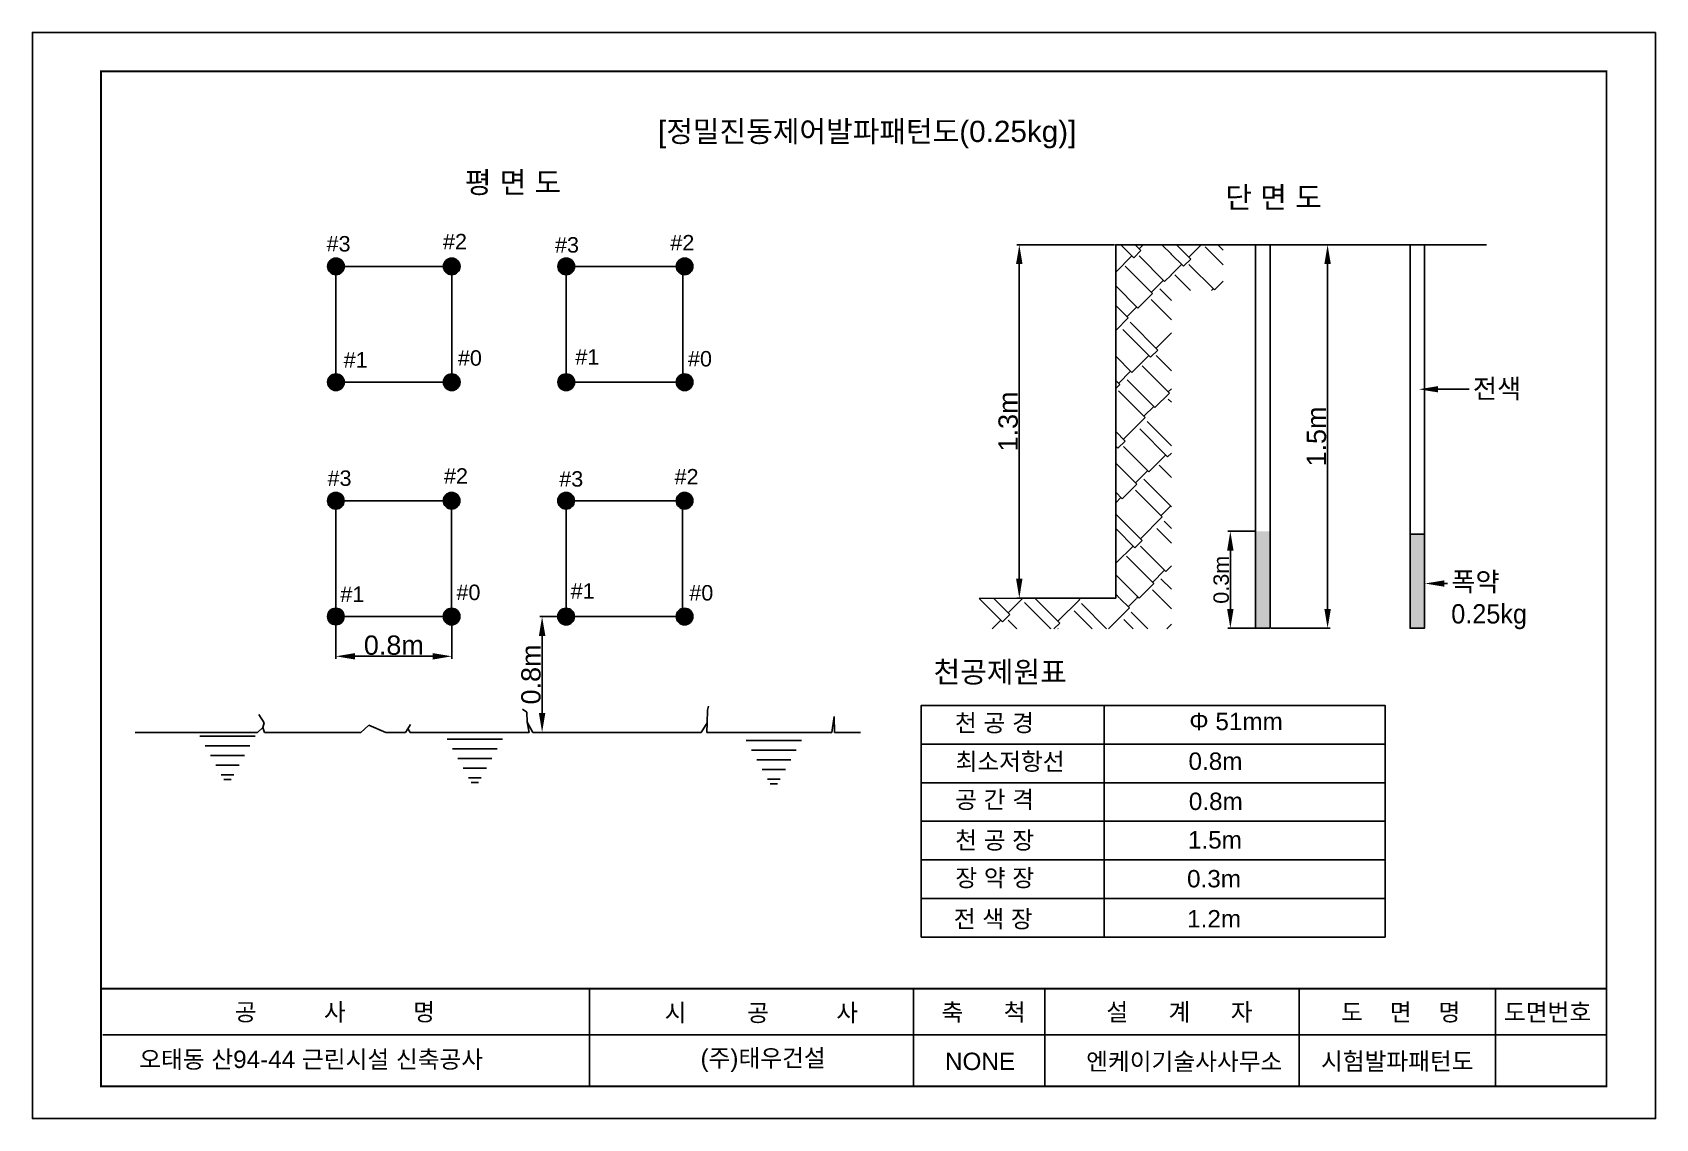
# Model space of a CAD drawing. Header units: millimetres. Extents: x -19 to 11377, y -963 to 606.
# Drawn here: x 6088 to 6929, y 10 to 572 of the extents above; entities that cross this region are included whole.
import ezdxf
from ezdxf import colors
from ezdxf.entities.mleader import LeaderData, LeaderLine
from ezdxf.enums import TextEntityAlignment as Align
from ezdxf.math import Vec2, Vec3

# ---------------------------------------------------------------- set-up
doc = ezdxf.new("R2010")
doc.units = ezdxf.units.MM
doc.layers.get('Defpoints').update_dxf_attribs({"color": 5})
doc.layers.add('FORM-TXT', color=2, linetype='Continuous')
doc.layers.add('도각', color=7, linetype='Continuous')
doc.styles.get("Standard").update_dxf_attribs({"font": 'arial.ttf'})
doc.dimstyles.new('ISO-25', dxfattribs={"dimtxt": 2.5, "dimasz": 2.5, "dimexe": 1.25, "dimexo": 0.625, "dimtad": 1, "dimtxsty": 'Standard', "dimcen": 2.5, "dimadec": 0, "dimazin": 0, "dimtfac": 1, "dimtmove": 0, "dimatfit": 3, "dimfxl": 1, "dimarcsym": 0})
pattern_1 = [(45, (6087.14, -22.944), (16.9727, 47.14634), [10.668, -8.89, 12.446, -5.334, 16.002, -7.112]), (45, (6094.054, -14.772), (16.9727, 47.14634), [8.89, -33.782, 7.112, -10.668]), (45, (6110.712, -1.257), (16.9727, 47.14634), [5.334, -55.118]), (135, (6087.14, -22.944), (-25.77334, 4.40033), [20.447, -64.897]), (135, (6094.683, -15.4), (-25.77334, 4.40033), [20.0025, -65.3415]), (135, (6100.969, -9.114), (-25.77334, 4.40033), [18.669, -66.675]), (135, (6110.712, -1.257), (-25.77334, 4.40033), [20.447, -64.897]), (135, (6114.484, 2.515), (-25.77334, 4.40033), [20.447, -64.897]), (135, (6124.856, 14.773), (-25.77334, 4.40033), [19.558, -65.786])]

msp = doc.modelspace()

# ---------------------------------------------------------------- texts
at = {"color": 0}
for s, height, p in [('[정밀진동제어발파패턴도(0.25kg)]', 11, (6411.801, 515.739)), ('평 면 도', 11, (6311.706, 489.301)), ('단 면 도', 11, (6705.75, 481.58)), ('#3', 8, (6240.06, 459.03)), ('#2', 8, (6300.367, 460.157)), ('#3', 8, (6358.42, 458.466)), ('#2', 8, (6418.163, 459.593)), ('#1', 8, (6248.904, 398.912)), ('#0', 8, (6308.103, 399.87)), ('#1', 8, (6368.929, 400.433)), ('#0', 8, (6427.315, 399.475)), ('#3', 8, (6240.568, 337.629)), ('#2', 8, (6300.875, 338.756)), ('#3', 8, (6360.618, 337.234)), ('#2', 8, (6420.361, 338.361)), ('#0', 8, (6307.345, 278.468)), ('#1', 8, (6366.563, 279.201)), ('#0', 8, (6428.008, 278.243)), ('#1', 8, (6247.165, 277.511)), ('천공제원표', 11, (6554.56, 235.739)), ('천 공 경', 9, (6565.676, 210.323)), ('Φ 51mm', 9, (6687.085, 211.103)), ('최소저항선', 9, (6565.948, 190.359)), ('0.8m', 9, (6686.676, 190.517)), ('공 간 격', 9, (6565.773, 170.585)), ('0.8m', 9, (6686.843, 169.723)), ('천 공 장', 9, (6565.795, 149.56)), ('1.5m', 9, (6686.383, 149.764)), ('장 약 장', 9, (6565.843, 130.07)), ('0.3m', 9, (6685.915, 129.649)), ('전 색 장', 9, (6565.042, 108.795)), ('1.2m', 9, (6685.963, 108.893))]:
    msp.add_text(s, height=height, dxfattribs=at).set_placement(p)
at = {"layer": 'FORM-TXT', "color": 0}
for s, p in [('공          사          명', (6244.332, 65.089)), ('오태동 산94-44 근린시설 신축공사', (6232.066, 40.582))]:
    msp.add_text(s, height=9, dxfattribs=at).set_placement(p, align=Align.MIDDLE_CENTER)
msp.add_text('(주)태우건설', height=9, dxfattribs=at).set_placement((6466.237, 40.463), align=Align.MIDDLE)
for s, p in [('엔케이기술사사무소', (6633.645, 39.487)), ('시험발파패턴도', (6755.313, 39.575))]:
    msp.add_text(s, height=9, dxfattribs=at).set_placement(p, align=Align.MIDDLE_LEFT)
at = {"layer": '도각', "color": 0}
for s, p in [('시         공          사   ', (6470.596, 64.709)), ('축      척', (6580.447, 64.999)), ('설      계      자', (6681.988, 65.105)), ('도    면    명', (6796.597, 65.027)), ('도면번호', (6872.708, 65.03)), ('NONE', (6578.646, 39.537))]:
    msp.add_text(s, height=9, dxfattribs=at).set_placement(p, align=Align.MIDDLE_CENTER)

# ---------------------------------------------------------------- blocks, each defined once
blk = doc.blocks.new('*D65')
at = {"color": 0, "lineweight": -2, "transparency": 16777216}
for p, q in [((6729.57, 462.51), (6759.99, 462.51)), ((6758.74, 452.51), (6758.74, 273.88)), ((6729.57, 263.88), (6759.99, 263.88))]:
    blk.add_line(p, q, dxfattribs=at)
at = {"color": 0, "transparency": 16777216}
for points in [[(6757.08, 452.51), (6760.41, 452.51), (6758.74, 462.51)], [(6757.08, 273.88), (6760.41, 273.88), (6758.74, 263.88)]]:
    blk.add_solid(points, dxfattribs=at)
at = {"layer": 'Defpoints', "color": 0, "transparency": 16777216}
for p in [(6728.95, 462.51), (6728.95, 263.88), (6758.74, 263.88)]:
    blk.add_point(p, dxfattribs=at)
at = {"color": 0, "transparency": 16777216, "insert": (6753.01, 363.19), "char_height": 10, "attachment_point": 5, "rotation": 90}
blk.add_mtext('1.5m', dxfattribs=at)
blk = doc.blocks.new('*D66')
at = {"color": 0, "lineweight": -2, "transparency": 16777216}
for p, q in [((6648.32, 462.51), (6597.74, 462.51)), ((6598.99, 289.48), (6598.99, 452.51)), ((6648.32, 279.48), (6597.74, 279.48))]:
    blk.add_line(p, q, dxfattribs=at)
at = {"color": 0, "transparency": 16777216}
for points in [[(6597.32, 452.51), (6600.65, 452.51), (6598.99, 462.51)], [(6597.32, 289.48), (6600.65, 289.48), (6598.99, 279.48)]]:
    blk.add_solid(points, dxfattribs=at)
at = {"layer": 'Defpoints', "color": 0, "transparency": 16777216}
for p in [(6598.99, 462.51), (6648.95, 462.51), (6648.95, 279.48)]:
    blk.add_point(p, dxfattribs=at)
at = {"color": 0, "transparency": 16777216, "insert": (6593.25, 370.99), "char_height": 10, "attachment_point": 5, "rotation": 90}
blk.add_mtext('1.3m', dxfattribs=at)
blk = doc.blocks.new('*D64')
at = {"color": 0, "lineweight": -2, "transparency": 16777216}
for p, q in [((6721.14, 314.1), (6707.1, 314.1)), ((6708.35, 304.1), (6708.35, 273.88)), ((6721.14, 263.88), (6707.1, 263.88))]:
    blk.add_line(p, q, dxfattribs=at)
at = {"color": 0, "transparency": 16777216}
for points in [[(6706.68, 304.1), (6710.01, 304.1), (6708.35, 314.1)], [(6706.68, 273.88), (6710.01, 273.88), (6708.35, 263.88)]]:
    blk.add_solid(points, dxfattribs=at)
at = {"layer": 'Defpoints', "color": 0, "transparency": 16777216}
for p in [(6721.44, 314.1), (6708.35, 263.88), (6721.44, 263.88)]:
    blk.add_point(p, dxfattribs=at)
at = {"color": 0, "transparency": 16777216, "insert": (6703.63, 288.99), "char_height": 8, "attachment_point": 5, "rotation": 90}
blk.add_mtext('0.3m', dxfattribs=at)
blk = doc.blocks.new('*D67')
at = {"color": 0, "lineweight": -2, "transparency": 16777216}
for p, q in [((6363.54, 269.94), (6350.49, 269.94)), ((6351.74, 259.94), (6351.74, 219.94)), ((6347.49, 209.94), (6352.99, 209.94))]:
    blk.add_line(p, q, dxfattribs=at)
at = {"color": 0, "transparency": 16777216}
for points in [[(6350.07, 259.94), (6353.41, 259.94), (6351.74, 269.94)], [(6350.07, 219.94), (6353.41, 219.94), (6351.74, 209.94)]]:
    blk.add_solid(points, dxfattribs=at)
at = {"layer": 'Defpoints', "color": 0, "transparency": 16777216}
for p in [(6364.17, 269.94), (6346.87, 209.94), (6351.74, 209.94)]:
    blk.add_point(p, dxfattribs=at)
at = {"color": 0, "transparency": 16777216, "insert": (6346.01, 239.94), "char_height": 10, "attachment_point": 5, "rotation": 90}
blk.add_mtext('0.8m', dxfattribs=at)
blk = doc.blocks.new('*D68')
at = {"color": 0, "lineweight": -2, "transparency": 16777216}
for p, q in [((6244.86, 269.32), (6244.86, 248.08)), ((6304.97, 269.34), (6304.97, 248.08)), ((6254.86, 249.33), (6294.97, 249.33))]:
    blk.add_line(p, q, dxfattribs=at)
at = {"color": 0, "transparency": 16777216}
for points in [[(6254.86, 251), (6254.86, 247.66), (6244.86, 249.33)], [(6294.97, 251), (6294.97, 247.66), (6304.97, 249.33)]]:
    blk.add_solid(points, dxfattribs=at)
at = {"layer": 'Defpoints', "color": 0, "transparency": 16777216}
for p in [(6244.86, 269.94), (6304.97, 269.96), (6304.97, 249.33)]:
    blk.add_point(p, dxfattribs=at)
at = {"color": 0, "transparency": 16777216, "insert": (6274.91, 255.06), "char_height": 10, "attachment_point": 5}
blk.add_mtext('0.8m', dxfattribs=at)

# ---------------------------------------------------------------- dimensions: what is measured, and where the dimension line sits
at = {"color": 0}
dim = msp.add_linear_dim(base=(6598.985, 462.506), p1=(6648.948, 279.483), p2=(6648.948, 462.506), angle=90, text='1.3m', dimstyle='ISO-25', override={"dimtxt": 10, "dimasz": 10}, dxfattribs=at)
dim.commit()
dim.dimension.update_dxf_attribs({"geometry": '*D66', "text_midpoint": (6598.985, 370.995), "dimtype": 161})
for base, p1, p2, text, override, picture, middle in [((6758.743, 263.88), (6728.948, 462.506), (6728.948, 263.88), '1.5m', {"dimtxt": 10, "dimasz": 10}, '*D65', (6753.012, 363.193)), ((6708.347, 263.88), (6721.442, 314.101), (6721.442, 263.88), '0.3m', {"dimtxt": 8, "dimasz": 10, "dimexo": 0.3}, '*D64', (6703.635, 288.991)), ((6351.74, 209.943), (6364.17, 269.943), (6346.87, 209.943), '0.8m', {"dimtxt": 10, "dimasz": 10}, '*D67', (6346.009, 239.943))]:
    dim = msp.add_linear_dim(base=base, p1=p1, p2=p2, angle=90, text=text, dimstyle='ISO-25', override=override, dxfattribs=at)
    dim.commit()
    dim.dimension.update_dxf_attribs({"geometry": picture, "text_midpoint": middle})
dim = msp.add_linear_dim(base=(6304.968, 249.331), p1=(6244.858, 269.943), p2=(6304.968, 269.963), text='0.8m', dimstyle='ISO-25', override={"dimtxt": 10, "dimasz": 10}, dxfattribs=at)
dim.commit()
dim.dimension.update_dxf_attribs({"geometry": '*D68', "text_midpoint": (6274.913, 255.061)})

# ---------------------------------------------------------------- hatches: boundary and pattern name
h = msp.add_hatch(color=0)
h.dxf.hatch_style = 1
edge = h.paths.add_edge_path()
edge.add_arc((6244.914, 451.333), 4.312, 0, 360)
h = msp.add_hatch(color=0)
h.dxf.hatch_style = 1
edge = h.paths.add_edge_path()
edge.add_arc((6304.914, 451.333), 4.312, 0, 360)
h = msp.add_hatch(color=0)
h.dxf.hatch_style = 1
edge = h.paths.add_edge_path()
edge.add_arc((6364.226, 451.333), 4.312, 0, 360)
h = msp.add_hatch(color=0)
h.dxf.hatch_style = 1
edge = h.paths.add_edge_path()
edge.add_arc((6425.602, 451.333), 4.312, 0, 360)
h = msp.add_hatch()
h.set_pattern_fill('AR-RSHKE', color=0, scale=0.07, angle=45)
h.set_pattern_definition(pattern_1)
h.paths.add_polyline_path([(6677.801, 462.506), (6648.948, 462.506), (6648.948, 279.479), (6677.801, 279.479)])
h = msp.add_hatch()
h.set_pattern_fill('AR-RSHKE', color=0, scale=0.07, angle=45)
h.set_pattern_definition(pattern_1)
h.paths.add_polyline_path([(6677.504, 462.171), (6704.679, 462.171), (6704.679, 438.834), (6677.504, 438.834)])
h = msp.add_hatch(color=0)
h.dxf.hatch_style = 1
edge = h.paths.add_edge_path()
edge.add_arc((6244.914, 391.333), 4.312, 0, 360)
h = msp.add_hatch(color=0)
h.dxf.hatch_style = 1
edge = h.paths.add_edge_path()
edge.add_arc((6304.914, 391.333), 4.312, 0, 360)
h = msp.add_hatch(color=0)
h.dxf.hatch_style = 1
edge = h.paths.add_edge_path()
edge.add_arc((6364.226, 391.333), 4.312, 0, 360)
h = msp.add_hatch(color=0)
h.dxf.hatch_style = 1
edge = h.paths.add_edge_path()
edge.add_arc((6425.602, 391.333), 4.312, 0, 360)
h = msp.add_hatch(color=0)
h.dxf.hatch_style = 1
edge = h.paths.add_edge_path()
edge.add_arc((6244.858, 329.943), 4.312, 0, 360)
h = msp.add_hatch(color=0)
h.dxf.hatch_style = 1
edge = h.paths.add_edge_path()
edge.add_arc((6304.858, 329.943), 4.312, 0, 360)
h = msp.add_hatch(color=0)
h.dxf.hatch_style = 1
edge = h.paths.add_edge_path()
edge.add_arc((6364.17, 329.943), 4.312, 0, 360)
h = msp.add_hatch(color=0)
h.dxf.hatch_style = 1
edge = h.paths.add_edge_path()
edge.add_arc((6425.546, 329.943), 4.312, 0, 360)
h = msp.add_hatch(color=251)
h.dxf.hatch_style = 1
h.paths.add_polyline_path([(6728.948, 314.087), (6721.442, 314.087), (6721.442, 263.88), (6728.948, 263.88)])
h = msp.add_hatch(color=251)
h.dxf.hatch_style = 1
h.paths.add_polyline_path([(6801.442, 263.88), (6808.948, 263.88), (6808.948, 312.655), (6801.442, 312.655)])
h = msp.add_hatch()
h.set_pattern_fill('AR-RSHKE', color=0, scale=0.07, angle=45)
h.set_pattern_definition(pattern_1)
h.paths.add_polyline_path([(6578.16, 279.315), (6677.844, 279.315), (6677.844, 263.607), (6578.16, 263.607)])
h = msp.add_hatch(color=0)
h.dxf.hatch_style = 1
edge = h.paths.add_edge_path()
edge.add_arc((6244.858, 269.963), 4.312, 0, 360)
h = msp.add_hatch(color=0)
h.dxf.hatch_style = 1
edge = h.paths.add_edge_path()
edge.add_arc((6304.858, 269.943), 4.312, 0, 360)
h = msp.add_hatch(color=0)
h.dxf.hatch_style = 1
edge = h.paths.add_edge_path()
edge.add_arc((6364.17, 269.943), 4.312, 0, 360)
h = msp.add_hatch(color=0)
h.dxf.hatch_style = 1
edge = h.paths.add_edge_path()
edge.add_arc((6425.546, 269.943), 4.312, 0, 360)

# ---------------------------------------------------------------- linework, layer by layer
at = {"color": 0}
for p, q in [((6207.673, 214.798), (6204.934, 219.113)), ((6343.743, 220.375), (6341.587, 221.917)), ((6343.981, 215.141), (6343.743, 220.375)), ((6437.237, 214.949), (6437.458, 221.374)), ((6437.458, 221.374), (6437.957, 223.451)), ((6642.89, 223.913), (6642.89, 103.859)), ((6204.189, 209.943), (6207.08, 212.535)), ((6207.08, 212.535), (6207.673, 214.798)), ((6207.08, 212.535), (6207.98, 209.943)), ((6257.893, 209.943), (6261.889, 213.659)), ((6261.889, 213.659), (6270.83, 209.943)), ((6280.978, 209.943), (6283.501, 214.041)), ((6282.186, 211.906), (6283.319, 209.943)), ((6346.87, 209.943), (6343.981, 215.141)), ((6343.981, 215.141), (6345.076, 209.943)), ((6434.159, 209.943), (6437.237, 214.949)), ((6437.237, 214.949), (6437.064, 209.943)), ((6501.943, 209.943), (6503.069, 218.147)), ((6503.069, 218.147), (6503.258, 209.943)), ((6548.205, 203.859), (6788.543, 203.859)), ((6548.205, 183.859), (6788.543, 183.859)), ((6548.205, 163.859), (6788.543, 163.859)), ((6548.205, 143.859), (6788.543, 143.859)), ((6548.205, 123.859), (6788.543, 123.859)), ((6548.205, 103.859), (6788.543, 103.859))]:
    msp.add_line(p, q, dxfattribs=at)
for points in [[(6841.021, 462.506), (6648.948, 462.506), (6648.948, 279.483), (6578.16, 279.315)], [(6244.914, 391.333), (6304.914, 391.333), (6304.914, 451.333), (6244.914, 451.333), (6244.914, 391.333)], [(6364.226, 391.333), (6424.57, 391.333), (6424.57, 451.333), (6364.226, 451.333), (6364.226, 391.333)], [(6244.858, 269.943), (6304.858, 269.943), (6304.858, 329.943), (6244.858, 329.943), (6244.858, 269.943)], [(6364.17, 329.943), (6364.17, 269.943), (6424.514, 269.943), (6424.514, 329.943), (6364.17, 329.943)], [(6548.205, 103.859), (6548.205, 223.913), (6788.543, 223.913), (6788.543, 103.859)], [(6140.898, 209.943), (6204.189, 209.943)], [(6174.324, 207.957), (6203.065, 207.957)], [(6177.093, 202.957), (6200.296, 202.957)], [(6207.98, 209.943), (6257.893, 209.943)], [(6270.83, 209.943), (6280.978, 209.943)], [(6283.319, 209.943), (6345.076, 209.943)], [(6302.494, 206.472), (6331.235, 206.472)], [(6346.87, 209.943), (6434.159, 209.943)], [(6437.064, 209.943), (6501.943, 209.943)], [(6457.412, 205.764), (6486.152, 205.764)], [(6503.258, 209.943), (6516.695, 209.943)], [(6179.862, 197.957), (6197.527, 197.957)], [(6305.263, 201.472), (6328.466, 201.472)], [(6308.032, 196.472), (6325.698, 196.472)], [(6460.18, 200.764), (6483.384, 200.764)], [(6462.949, 195.764), (6480.615, 195.764)], [(6182.643, 192.957), (6194.772, 192.957)], [(6185.383, 187.957), (6191.974, 187.957)], [(6186.794, 185.457), (6190.616, 185.457)], [(6310.814, 191.472), (6322.942, 191.472)], [(6313.554, 186.472), (6320.144, 186.472)], [(6465.731, 190.764), (6477.859, 190.764)], [(6468.471, 185.764), (6475.062, 185.764)], [(6314.965, 183.972), (6318.787, 183.972)], [(6469.882, 183.264), (6473.704, 183.264)], [(6376.331, 77.198), (6376.331, 26.564), (6376.331, 36.362)]]:
    msp.add_lwpolyline(points, dxfattribs=at)
for points in [[(6721.442, 462.506), (6728.948, 462.506), (6728.948, 263.88), (6721.442, 263.88)], [(6801.442, 462.506), (6808.948, 462.506), (6808.948, 263.88), (6801.442, 263.88)], [(6808.948, 312.655), (6801.442, 312.655), (6801.442, 263.88), (6808.948, 263.88)]]:
    msp.add_lwpolyline(points, close=True, dxfattribs=at)
for centre in [(6244.914, 451.333), (6304.914, 451.333), (6364.226, 451.333), (6425.602, 451.333), (6244.914, 391.333), (6304.914, 391.333), (6364.226, 391.333), (6425.602, 391.333), (6244.858, 329.943), (6304.858, 329.943), (6364.17, 329.943), (6425.546, 329.943), (6244.858, 269.963), (6304.858, 269.943), (6364.17, 269.943), (6425.546, 269.943)]:
    msp.add_circle(centre, 4.312, dxfattribs=at)
at = {"layer": 'Defpoints', "color": 0}
msp.add_lwpolyline([(6928.663, 572.486), (6087.663, 572.486), (6087.663, 9.909), (6928.663, 9.909)], close=True, dxfattribs=at)
at = {"layer": '도각', "color": 0}
for p, q in [((6544.117, 77.198), (6544.117, 26.564)), ((6612.238, 77.198), (6612.238, 26.564)), ((6743.929, 77.198), (6743.929, 26.564)), ((6845.696, 77.198), (6845.696, 26.564)), ((6124.193, 53.245), (6903.244, 53.245))]:
    msp.add_line(p, q, dxfattribs=at)
at = {"layer": '도각', "color": 0, "const_width": 1, "flags": 128}
msp.add_lwpolyline([(6903.244, 552.378), (6903.244, 26.564), (6123.244, 26.564), (6123.244, 552.378)], close=True, dxfattribs=at)
at = {"layer": '도각', "color": 0, "const_width": 0.946}
msp.add_lwpolyline([(6123.244, 77.198), (6903.244, 77.198)], dxfattribs=at)

msp.set_redraw_order([(e.dxf.handle, doc.entitydb.next_handle()) for e in msp.query("TEXT MTEXT ATTDEF DIMENSION ARC_DIMENSION")])  # texts and dimensions are drawn at this point

# ---------------------------------------------------------------- leaders
at = {"color": 0}
ml = msp.add_multileader_mtext('Standard', dxfattribs=at)
ml.set_content('{\\fGulim|b0|i0|c129|p50;전색}')
ml.set_leader_properties()
ml.build(insert=Vec2(0, 0))
ml.multileader.update_dxf_attribs({"arrow_head_size": 10})
ctx = ml.context
ctx.base_point, ctx.char_height, ctx.arrow_head_size, ctx.plane_origin = Vec3(6832.02, 387.67), 10, 10, Vec3(6806.027, 387.67)
notes = []
notes.append((ctx, [(0, (1, 1, 0), (6824.02, 387.67), (1, 0), 8, [(0, [(6806.027, 387.67)], 0, [])])]))
ctx.mtext.insert, ctx.mtext.flow_direction = Vec3(6834.02, 393.01), 5
ml = msp.add_multileader_mtext('Standard', dxfattribs=at)
ml.set_content('{\\fGulim|b0|i0|c129|p50;폭약\\P0.25kg}')
ml.set_leader_properties()
ml.build(insert=Vec2(0, 0))
ml.multileader.update_dxf_attribs({"arrow_head_size": 10})
ctx = ml.context
ctx.base_point, ctx.char_height, ctx.arrow_head_size, ctx.plane_origin = Vec3(6820.794, 287.046), 10, 10, Vec3(6809.196, 287.046)
notes.append((ctx, [(0, (1, 1, 0), (6812.794, 287.046), (1, 0), 8, [(0, [(6809.196, 287.046)], 0, [])])]))
ctx.mtext.insert, ctx.mtext.flow_direction = Vec3(6822.794, 293.005), 5
for ctx, leaders in notes:
    for number, flags, end, landing, length, lines in leaders:
        leader = LeaderData()
        leader.index, (leader.has_last_leader_line, leader.has_dogleg_vector, leader.attachment_direction) = number, flags
        leader.last_leader_point, leader.dogleg_vector, leader.dogleg_length = Vec3(end), Vec3(landing), length
        for number, points, colour, breaks in lines:
            line = LeaderLine()
            line.index, line.vertices, line.color, line.breaks = number, Vec3.list(points), colors.encode_raw_color(colour), breaks
            leader.lines.append(line)
        ctx.leaders.append(leader)

doc.saveas('drawing.dxf')
